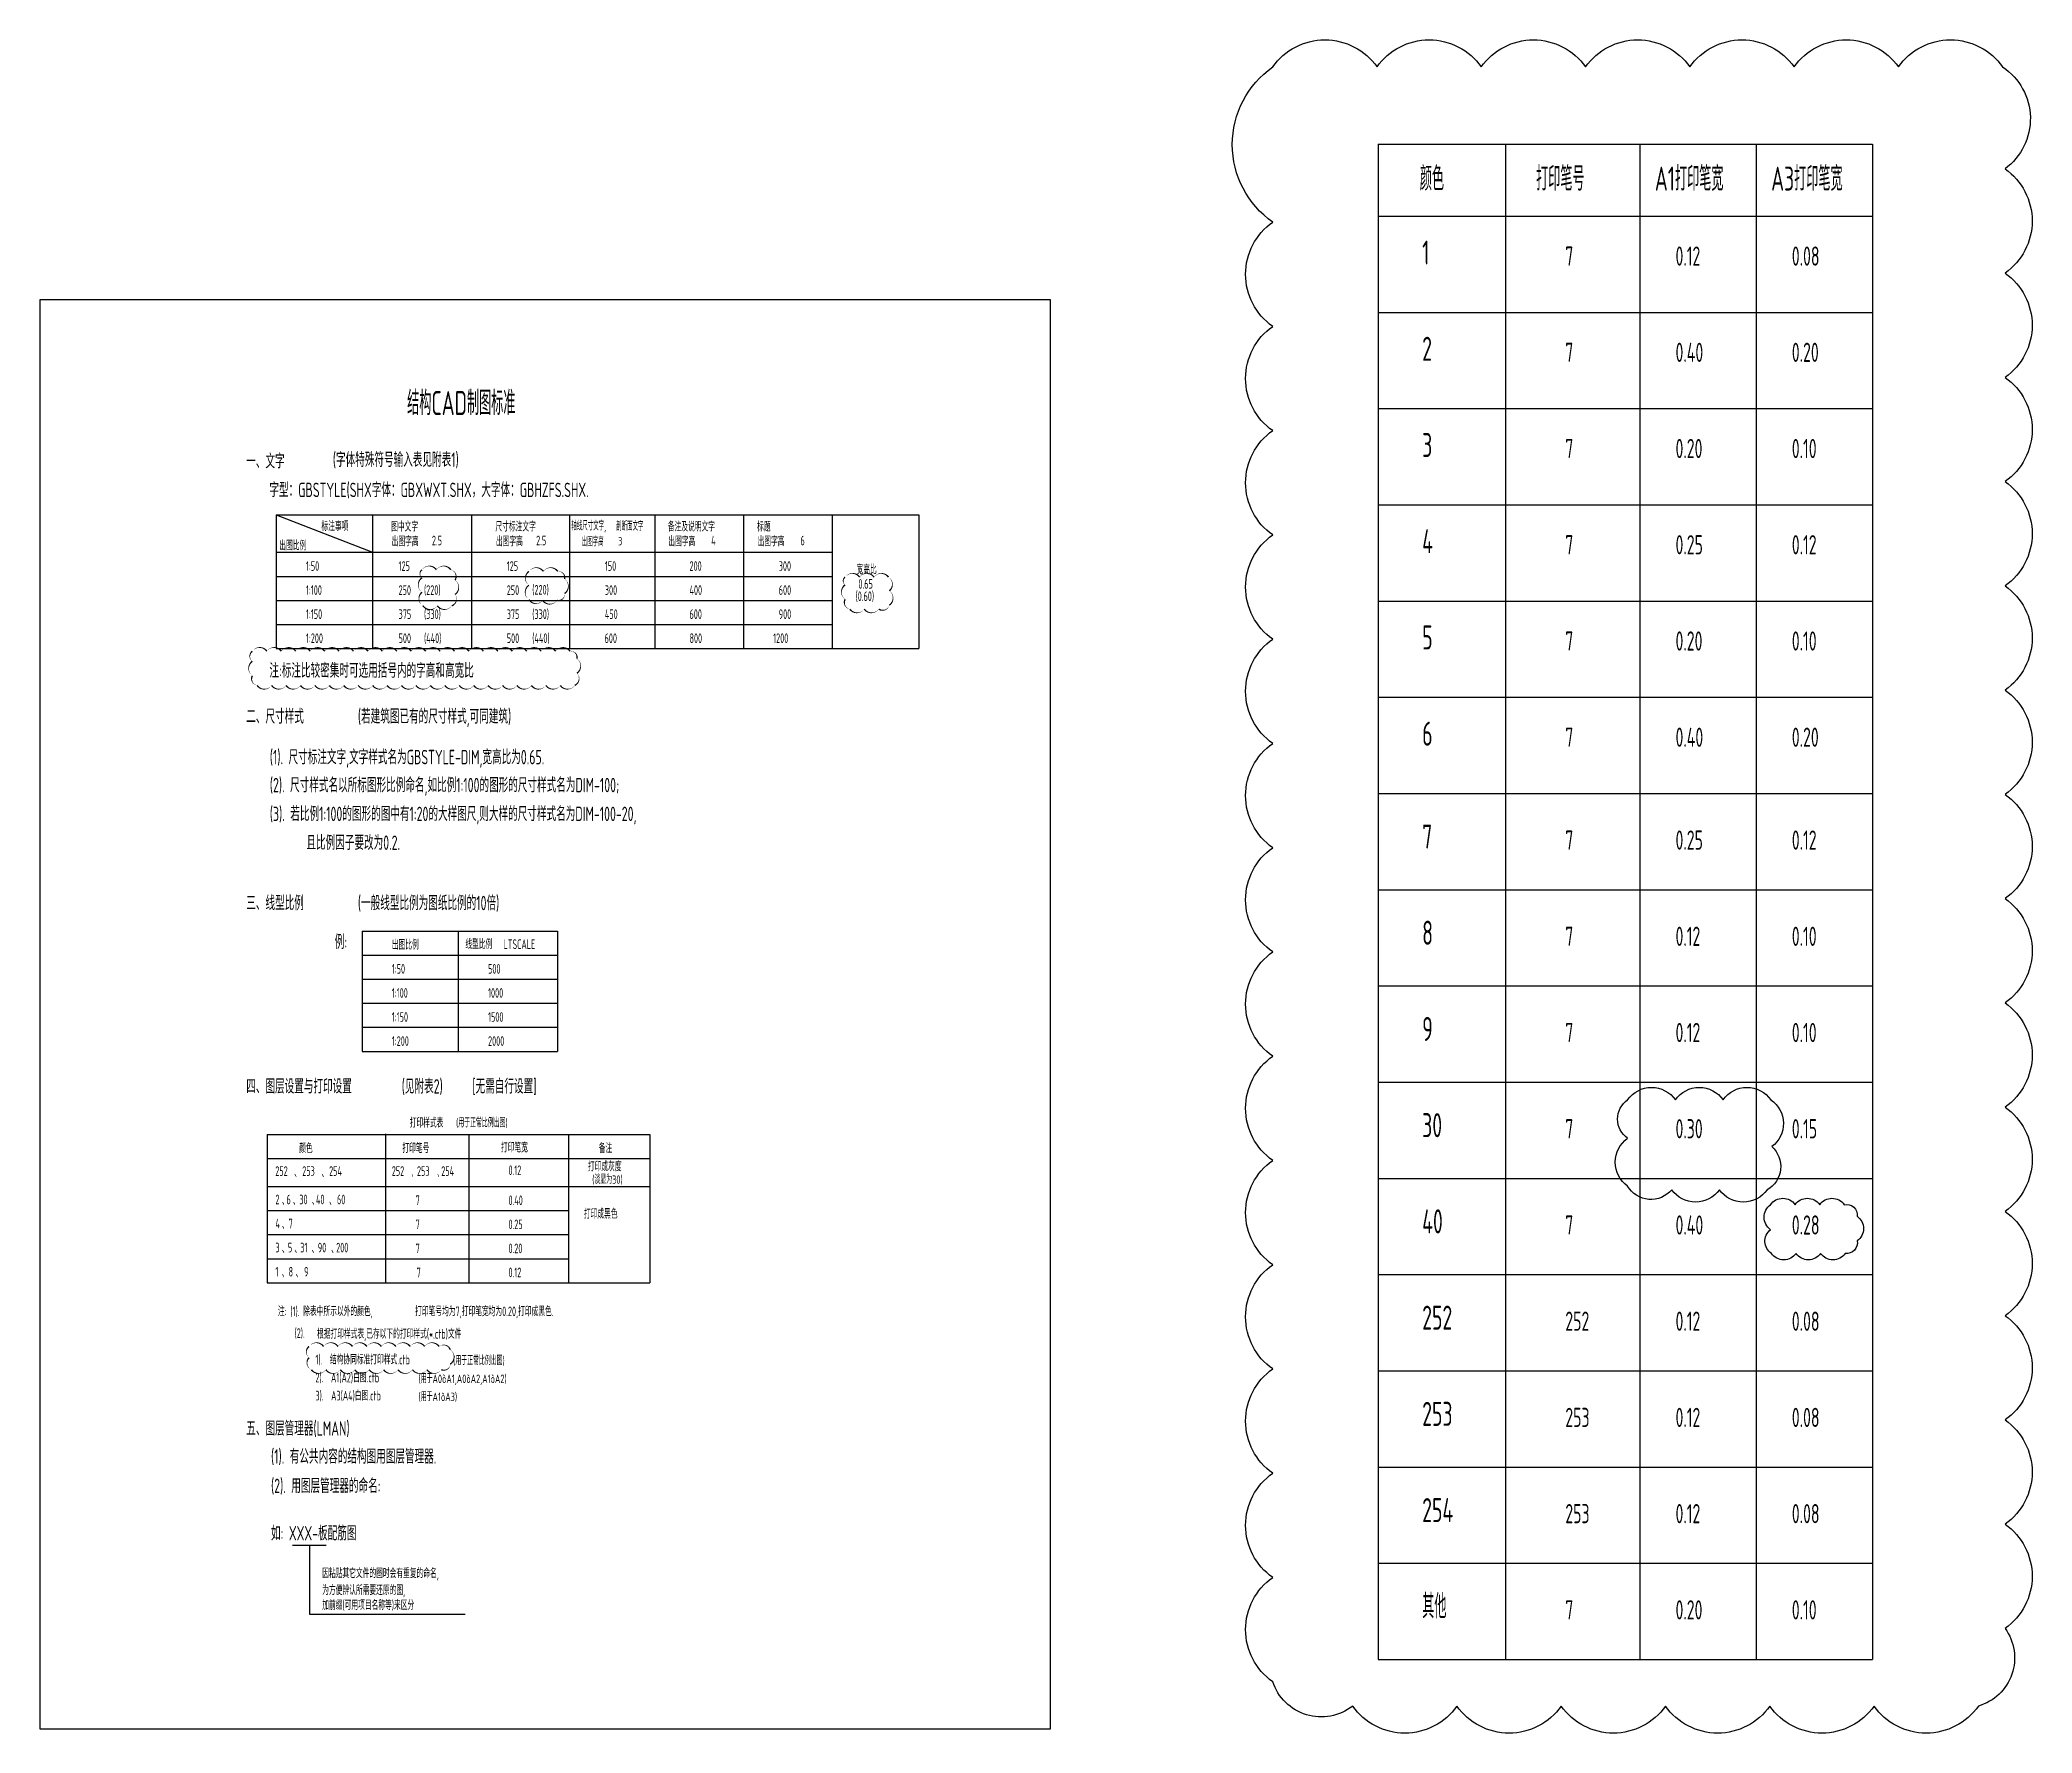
# Model space of a CAD drawing. Extents: x -469675 to 2400000, y -476501 to 2085364.
# Drawn here: x -163489 to -122086, y 121953 to 157149 of the extents above; entities that cross this region are included whole.
import ezdxf

# ---------------------------------------------------------------- set-up
doc = ezdxf.new("R2010")
doc.units = 0
doc.header["$LTSCALE"] = 1000
doc.header["$MEASUREMENT"] = 0
doc.layers.get('Defpoints').update_dxf_attribs({"linetype": 'CONTINUOUS'})
doc.layers.add('C-PLAN_TEXT', color=3, linetype='CONTINUOUS')
doc.layers.add('C-注释', color=30, linetype='CONTINUOUS', plot=False)
doc.styles.add('GBSTYLE', font='gbxwxt.shx', dxfattribs={"width": 0.7, "bigfont": 'gbhzfs.shx'})

msp = doc.modelspace()

# ---------------------------------------------------------------- texts
at = {"layer": 'C-PLAN_TEXT', "color": 4, "style": 'GBSTYLE', "width": 0.7}
for s, height, p in [('颜色', 500, (-134811.6354, 154014.8339)), ('打印笔号', 500, (-132394.329, 154014.8339)), ('A1打印笔宽', 500, (-129926.2962, 154014.8339)), ('A3打印笔宽', 500, (-127509.7331, 154014.8339)), ('4', 500, (-134761.8183, 146478.1023)), ('1).  结构协同标准打印样式.ctb', 200, (-157761.9242, 129618.1603)), ('2).  A1(A2)白图.ctb', 200, (-157761.9242, 129243.1688)), ('3).  A3(A4)白图.ctb', 200, (-157761.9242, 128868.1773))]:
    msp.add_text(s, height=height, dxfattribs=at).set_placement(p)
at = {"layer": 'C-PLAN_TEXT', "color": 1, "style": 'GBSTYLE', "width": 0.7}
for s, height, p in [('1', 500, (-134761.8183, 152478.1023)), ('(用于正常比例出图)', 175, (-154840.0869, 134548.6048)), ('(用于正常比例出图)', 175, (-154901.159, 129606.1247)), ('(用于A0%%242A1,A0%%242A2,A1%%242A2)', 175, (-155620.2993, 129231.1333)), ('(用于A1%%242A3)', 175, (-155620.2993, 128856.1418)), ('为方便辨认所需要还原的图,', 200, (-157620.4908, 124825.5084)), ('因粘贴其它文件的图时会有重复的命名,', 200, (-157620.4908, 125175.9549)), ('加前缀(可用项目名称等)来区分', 200, (-157620.4908, 124515.7831))]:
    msp.add_text(s, height=height, dxfattribs=at).set_placement(p)
at = {"layer": 'C-PLAN_TEXT', "color": 3, "style": 'GBSTYLE', "width": 0.7}
for s, height, p in [('7', 400, (-131788.2881, 152454.2652)), ('0.12', 400, (-129497.7191, 152454.2652)), ('0.08', 400, (-127081.156, 152454.2652)), ('7', 400, (-131788.2881, 150454.2652)), ('0.40', 400, (-129497.7191, 150454.2652)), ('0.20', 400, (-127081.156, 150454.2652)), ('3', 500, (-134761.8183, 148478.1023)), ('7', 400, (-131788.2881, 148454.2652)), ('0.20', 400, (-129497.7191, 148454.2652)), ('0.10', 400, (-127081.156, 148454.2652)), ('7', 400, (-131788.2881, 146454.2652)), ('0.25', 400, (-129497.7191, 146454.2652)), ('0.12', 400, (-127081.156, 146454.2652)), ('7', 400, (-131788.2881, 144454.2652)), ('0.20', 400, (-129497.7191, 144454.2652)), ('0.10', 400, (-127081.156, 144454.2652)), ('7', 400, (-131788.2881, 142454.2652)), ('0.40', 400, (-129497.7191, 142454.2652)), ('0.20', 400, (-127081.156, 142454.2652)), ('7', 400, (-131788.2881, 140316.042)), ('0.25', 400, (-129497.7191, 140316.042)), ('0.12', 400, (-127081.156, 140316.042)), ('7', 400, (-131788.2881, 138316.042)), ('0.12', 400, (-129497.7191, 138316.042)), ('0.10', 400, (-127081.156, 138316.042)), ('7', 400, (-131788.2881, 136316.042)), ('0.12', 400, (-129497.7191, 136316.042)), ('0.10', 400, (-127081.156, 136316.042)), ('7', 400, (-131788.2881, 134316.042)), ('0.30', 400, (-129497.7191, 134316.042)), ('0.15', 400, (-127081.156, 134316.042)), ('7', 400, (-131788.2881, 132316.042)), ('0.40', 400, (-129497.7191, 132316.042)), ('0.28', 400, (-127081.156, 132316.042)), ('252', 400, (-131788.2881, 130316.042)), ('0.12', 400, (-129497.7191, 130316.042)), ('0.08', 400, (-127081.156, 130316.042)), ('253', 400, (-131788.2881, 128316.042)), ('0.12', 400, (-129497.7191, 128316.042)), ('0.08', 400, (-127081.156, 128316.042)), ('253', 400, (-131788.2881, 126316.042)), ('0.12', 400, (-129497.7191, 126316.042)), ('0.08', 400, (-127081.156, 126316.042)), ('7', 400, (-131788.2881, 124316.042)), ('0.20', 400, (-129497.7191, 124316.042)), ('0.10', 400, (-127081.156, 124316.042))]:
    msp.add_text(s, height=height, dxfattribs=at).set_placement(p)
at = {"layer": 'C-PLAN_TEXT', "color": 2, "style": 'GBSTYLE', "width": 0.7}
for s, p in [('2', (-134761.8183, 150478.1023)), ('结构CAD制图标准', (-155856.1789, 149349.9027))]:
    msp.add_text(s, height=500, dxfattribs=at).set_placement(p)
at = {"layer": 'C-PLAN_TEXT', "style": 'GBSTYLE'}
for s, height, width, p in [('一、文字', 300, 0.7, (-159199.4499, 148241.1163)), ('(字体特殊符号输入表见附表1)', 300, 0.7, (-157400.799, 148271.6333)), ('字型：GBSTYLE(SHX字体：GBXWXT.SHX，大字体：GBHZFS.SHX.', 300, 0.7, (-158718.761, 147644.0724)), ('标注事项', 200, 0.7, (-157637.7907, 146940.756)), ('图中文字', 200, 0.7, (-156187.9066, 146930.5093)), ('尺寸标注文字', 200, 0.7, (-154021.6515, 146930.5093)), ('轴线尺寸文字,', 175, 0.65, (-152444.3029, 146955.0041)), ('剖断面文字', 175, 0.65, (-151512.2929, 146948.4186)), ('备注及说明文字', 200, 0.7, (-150438.3936, 146930.5093)), ('标题', 200, 0.7, (-148584.0082, 146930.5093)), ('出图比例', 200, 0.7, (-158512.056, 146539.4652)), ('出图字高', 200, 0.7, (-156178.299, 146624.9803)), ('2.5', 200, 0.7, (-155341.305, 146642.8274)), ('出图字高', 200, 0.7, (-154012.0438, 146624.9803)), ('2.5', 200, 0.7, (-153175.0498, 146642.8274)), ('出图字高', 175, 0.65, (-152226.6501, 146624.9803)), ('3', 175, 0.65, (-151470.4617, 146642.8274)), ('出图字高', 200, 0.7, (-150428.786, 146624.9803)), ('4', 200, 0.7, (-149537.2564, 146642.8274)), ('出图字高', 200, 0.7, (-148574.4006, 146624.9803)), ('6', 200, 0.7, (-147682.871, 146642.8274)), ('1:50', 200, 0.7, (-157959.409, 146112.0562)), ('125', 200, 0.7, (-156033.9011, 146112.0562)), ('125', 200, 0.7, (-153785.9088, 146112.0562)), ('150', 200, 0.7, (-151747.0663, 146112.0562)), ('200', 200, 0.7, (-149987.9968, 146112.0562)), ('300', 200, 0.7, (-148133.6114, 146112.0562)), ('宽高比', 200, 0.7, (-146517.6848, 146039.5124)), ('1:100', 200, 0.7, (-157959.409, 145612.0562)), ('250', 200, 0.7, (-156033.9011, 145612.0562)), ('(220)', 200, 0.7, (-155505.6694, 145613.3658)), ('250', 200, 0.7, (-153785.9088, 145612.0562)), ('(220)', 200, 0.7, (-153256.2895, 145619.1153)), ('300', 200, 0.7, (-151747.0663, 145612.0562)), ('400', 200, 0.7, (-149987.9968, 145612.0562)), ('600', 200, 0.7, (-148133.6114, 145612.0562)), ('0.65', 200, 0.7, (-146478.0539, 145740.5023)), ('(330)', 200, 0.7, (-155505.6694, 145112.0562)), ('(330)', 200, 0.7, (-153256.2895, 145112.0562)), ('(0.60)', 200, 0.7, (-146538.1111, 145484.7792)), ('1:150', 200, 0.7, (-157959.409, 145112.0562)), ('375', 200, 0.7, (-156033.9011, 145112.0562)), ('375', 200, 0.7, (-153785.9088, 145112.0562)), ('450', 200, 0.7, (-151747.0663, 145112.0562)), ('600', 200, 0.7, (-149987.9968, 145112.0562)), ('900', 200, 0.7, (-148133.6114, 145112.0562)), ('1:200', 200, 0.7, (-157959.409, 144612.0562)), ('500', 200, 0.7, (-156033.9011, 144612.0562)), ('(440)', 200, 0.7, (-155505.6694, 144612.0562)), ('500', 200, 0.7, (-153785.9088, 144612.0562)), ('(440)', 200, 0.7, (-153256.2895, 144612.0562)), ('600', 200, 0.7, (-151753.1765, 144612.0562)), ('800', 200, 0.7, (-149987.9968, 144612.0562)), ('1200', 200, 0.7, (-148249.8787, 144612.0562)), ('注:标注比较密集时可选用括号内的字高和高宽比', 300, 0.7, (-158718.761, 143888.5376)), ('二、尺寸样式', 300, 0.7, (-159199.4499, 142936.0984)), ('(若建筑图已有的尺寸样式,可同建筑)', 300, 0.7, (-156880.5066, 142936.0984)), ('(1). 尺寸标注文字,文字样式名为GBSTYLE-DIM,宽高比为0.65.', 300, 0.7, (-158710.5291, 142090.9411)), ('(2). 尺寸样式名以所标图形比例命名,如比例1:100的图形的尺寸样式名为DIM-100;', 300, 0.7, (-158710.5291, 141509.719)), ('(3). 若比例1:100的图形的图中有1:20的大样图尺,则大样的尺寸样式名为DIM-100-20,', 300, 0.7, (-158710.5291, 140910.6669)), ('且比例因子要改为0.2.', 300, 0.7, (-157949.2113, 140311.6149)), ('三、线型比例', 300, 0.7, (-159199.4499, 139057.7272)), ('(一般线型比例为图纸比例的10倍)', 300, 0.7, (-156880.5066, 139057.7272)), ('例:', 300, 0.7, (-157360.3589, 138249.2941)), ('出图比例', 200, 0.7, (-156174.7408, 138238.861)), ('线型比例', 200, 0.7, (-154645.4301, 138251.7851)), ('LTSCALE', 200, 0.7, (-153853.0018, 138251.7851)), ('1:50', 200, 0.7, (-156174.7408, 137738.861)), ('500', 200, 0.7, (-154174.7408, 137738.861)), ('1:100', 200, 0.7, (-156174.7408, 137238.861)), ('1000', 200, 0.7, (-154174.7408, 137238.861)), ('1:150', 200, 0.7, (-156174.7408, 136738.861)), ('1500', 200, 0.7, (-154174.7408, 136738.861)), ('1:200', 200, 0.7, (-156174.7408, 136238.861)), ('2000', 200, 0.7, (-154174.7408, 136238.861)), ('四、图层设置与打印设置', 300, 0.7, (-159199.4499, 135246.6765)), ('(见附表2)', 300, 0.7, (-155969.3181, 135246.6765)), ('[无需自行设置]', 300, 0.7, (-154502.768, 135246.6765)), ('打印样式表', 200, 0.7, (-155802.7653, 134539.7835)), ('颜色', 200, 0.7, (-158099.3378, 134012.6957)), ('打印笔号', 200, 0.7, (-155955.0716, 134012.6957)), ('打印笔宽', 200, 0.7, (-153906.3106, 134025.6198)), ('备注', 200, 0.7, (-151875.3478, 134012.6957)), ('252', 200, 0.7, (-158595.8002, 133536.998)), ('253', 200, 0.7, (-158036.0102, 133536.998)), ('254', 200, 0.7, (-157477.4856, 133536.998)), ('252', 200, 0.7, (-156174.7847, 133536.998)), ('253', 200, 0.7, (-155651.249, 133536.998)), ('254', 200, 0.7, (-155146.6357, 133536.998)), ('0.12', 200, 0.7, (-153749.7445, 133553.3867)), ('打印成灰度', 200, 0.7, (-152099.7913, 133632.0392)), ('、', 200, 0.7, (-158203.3751, 133503.5694)), ('、', 200, 0.7, (-157636.1478, 133503.5694)), ('、', 200, 0.5, (-155765.7898, 133503.5694)), ('、', 200, 0.5, (-155227.8579, 133503.5694)), ('(淡显为30)', 175, 0.7, (-152009.8201, 133371.5232)), ('2', 200, 0.7, (-158592.8073, 132945.9898)), ('、', 200, 0.7, (-158458.5405, 132924.9483)), ('6', 200, 0.7, (-158363.7141, 132945.9898)), ('、', 200, 0.7, (-158230.4234, 132924.9483)), ('30', 200, 0.7, (-158096.2147, 132945.9898)), ('、', 200, 0.7, (-157836.5177, 132924.9483)), ('40', 200, 0.7, (-157750.8403, 132945.9898)), ('、', 200, 0.7, (-157478.5509, 132924.9483)), ('60', 200, 0.7, (-157314.1346, 132945.9898)), ('7', 200, 0.7, (-155679.8203, 132929.213)), ('0.40', 200, 0.7, (-153749.7445, 132929.213)), ('4', 200, 0.7, (-158592.8073, 132445.9898)), ('、', 200, 0.7, (-158458.5405, 132424.9483)), ('7', 200, 0.7, (-158319.0934, 132445.9898)), ('7', 200, 0.7, (-155679.8203, 132429.213)), ('0.25', 200, 0.7, (-153749.7445, 132429.213)), ('打印成黑色', 200, 0.7, (-152183.5793, 132647.2433)), ('3', 200, 0.7, (-158592.8073, 131945.9898)), ('5', 200, 0.7, (-158334.0633, 131945.9898)), ('31', 200, 0.7, (-158077.2602, 131945.9898)), ('90', 200, 0.7, (-157712.502, 131945.9898)), ('200', 200, 0.7, (-157331.1218, 131945.9898)), ('7', 200, 0.7, (-155679.8203, 131929.213)), ('0.20', 200, 0.7, (-153749.7445, 131929.213)), ('、', 200, 0.7, (-158458.5405, 131924.9483)), ('、', 200, 0.7, (-158199.7965, 131924.9483)), ('、', 200, 0.7, (-157841.468, 131924.9483)), ('、', 200, 0.7, (-157435.4645, 131924.9483)), ('1', 200, 0.7, (-158592.8073, 131444.4208)), ('、', 200, 0.7, (-158458.5405, 131423.3793)), ('8', 200, 0.7, (-158319.0934, 131444.4208)), ('、', 200, 0.7, (-158174.2121, 131423.3793)), ('9', 200, 0.7, (-157997.8549, 131444.4208)), ('7', 200, 0.7, (-155658.7724, 131429.213)), ('0.12', 200, 0.7, (-153749.7445, 131429.213)), ('注: (1). 除表中所示以外的颜色,', 200, 0.7, (-158541.7173, 130620.9081)), ('打印笔号均为7,打印笔宽均为0.20,打印成黑色.', 200, 0.7, (-155690.0719, 130620.9081)), ('(2). ', 200, 0.7, (-158196.2432, 130168.6794)), ('根据打印样式表,已存以下的打印样式(*.ctb)文件', 200, 0.7, (-157728.7919, 130152.3252)), ('五、图层管理器(LMAN)', 300, 0.7, (-159199.4499, 128136.303)), ('(1). 有公共内容的结构图用图层管理器.', 300, 0.7, (-158685.3985, 127554.2096)), ('(2). 用图层管理器的命名:', 300, 0.7, (-158685.3985, 126942.825)), ('如: XXX-板配筋图', 300, 0.7, (-158685.3985, 125958.7509))]:
    msp.add_text(s, height=height, dxfattribs=dict(at, width=width)).set_placement(p)
at = {"layer": 'C-PLAN_TEXT', "color": 5, "style": 'GBSTYLE', "width": 0.7}
msp.add_text('5', height=500, dxfattribs=at).set_placement((-134761.8183, 144478.1023))
at = {"layer": 'C-PLAN_TEXT', "color": 6, "style": 'GBSTYLE', "width": 0.7}
msp.add_text('6', height=500, dxfattribs=at).set_placement((-134761.8183, 142478.1023))
at = {"layer": 'C-PLAN_TEXT', "color": 7, "style": 'GBSTYLE', "width": 0.7}
msp.add_text('7', height=500, dxfattribs=at).set_placement((-134761.8183, 140339.8792))
at = {"layer": 'C-PLAN_TEXT', "color": 8, "style": 'GBSTYLE', "width": 0.7}
msp.add_text('8', height=500, dxfattribs=at).set_placement((-134761.8183, 138339.8792))
at = {"layer": 'C-PLAN_TEXT', "color": 9, "style": 'GBSTYLE', "width": 0.7}
msp.add_text('9', height=500, dxfattribs=at).set_placement((-134761.8183, 136339.8792))
at = {"layer": 'C-PLAN_TEXT', "color": 30, "style": 'GBSTYLE', "width": 0.7}
msp.add_text('30', height=500, dxfattribs=at).set_placement((-134761.8183, 134339.8792))
at = {"layer": 'C-PLAN_TEXT', "color": 40, "style": 'GBSTYLE', "width": 0.7}
msp.add_text('40', height=500, dxfattribs=at).set_placement((-134761.8183, 132339.8792))
at = {"layer": 'C-PLAN_TEXT', "color": 252, "style": 'GBSTYLE', "width": 0.7}
msp.add_text('252', height=500, dxfattribs=at).set_placement((-134761.8183, 130339.8792))
at = {"layer": 'C-PLAN_TEXT', "color": 253, "style": 'GBSTYLE', "width": 0.7}
msp.add_text('253', height=500, dxfattribs=at).set_placement((-134761.8183, 128339.8792))
at = {"layer": 'C-PLAN_TEXT', "color": 254, "style": 'GBSTYLE', "width": 0.7}
for s, p in [('254', (-134761.8183, 126339.8792)), ('其他', (-134761.8183, 124339.8792))]:
    msp.add_text(s, height=500, dxfattribs=at).set_placement(p)

# ---------------------------------------------------------------- linework, layer by layer
at = {"layer": 'C-PLAN_TEXT', "color": 1}
for p, q in [((-135678.6004, 154984.0805), (-135678.6004, 123484.0805)), ((-135678.6004, 154984.0805), (-125404.7161, 154984.0805)), ((-133032.6016, 154984.0805), (-133032.6016, 123484.0805)), ((-130237.8422, 154984.0805), (-130237.8422, 123484.0805)), ((-127821.2791, 154984.0805), (-127821.2791, 123484.0805)), ((-125404.7161, 154984.0805), (-125404.7161, 123484.0805)), ((-135678.6004, 153484.0805), (-125404.7161, 153484.0805)), ((-135678.6004, 153484.0805), (-125404.7161, 153484.0805)), ((-135678.6004, 151484.0805), (-125404.7161, 151484.0805)), ((-135678.6004, 149484.0805), (-125404.7161, 149484.0805)), ((-135678.6004, 147484.0805), (-125404.7161, 147484.0805)), ((-158577.253, 147276.6642), (-156577.253, 146497.7352)), ((-158577.253, 147276.6642), (-158577.253, 144497.7352)), ((-158577.253, 147276.6642), (-145219.5652, 147276.6642)), ((-156577.253, 147276.6642), (-156577.253, 144497.7352)), ((-154515.7433, 147276.6642), (-154515.7433, 144497.7352)), ((-152481.64, 147276.6642), (-152481.64, 144497.7352)), ((-150710.0775, 147276.6642), (-150710.0775, 144497.7352)), ((-148868.1851, 147276.6642), (-148868.1851, 144497.7352)), ((-147026.2927, 147276.6642), (-147026.2927, 144497.7352)), ((-145219.5652, 147276.6642), (-145219.5652, 144497.7352)), ((-158577.253, 146497.7352), (-147026.2927, 146497.7352)), ((-158577.253, 145997.7352), (-147026.2927, 145997.7352)), ((-158577.253, 145497.7352), (-147026.2927, 145497.7352)), ((-135678.6004, 145484.0805), (-125404.7161, 145484.0805)), ((-158577.253, 144997.7352), (-147026.2927, 144997.7352)), ((-158577.253, 144497.7352), (-145219.5652, 144497.7352)), ((-135678.6004, 143484.0805), (-125404.7161, 143484.0805)), ((-135678.6004, 141484.0805), (-125404.7161, 141484.0805)), ((-135678.6004, 139484.0805), (-125404.7161, 139484.0805)), ((-156792.5848, 138624.54), (-156792.5848, 136124.54)), ((-156792.5848, 138624.54), (-152731.0751, 138624.54)), ((-154792.5848, 138624.54), (-154792.5848, 136124.54)), ((-152731.0751, 138624.54), (-152731.0751, 136124.54)), ((-156792.5848, 138124.54), (-152731.0751, 138124.54)), ((-156792.5848, 137624.54), (-152731.0751, 137624.54)), ((-135678.6004, 137484.0805), (-125404.7161, 137484.0805)), ((-156792.5848, 137124.54), (-152731.0751, 137124.54)), ((-156792.5848, 136624.54), (-152731.0751, 136624.54)), ((-156792.5848, 136124.54), (-152731.0751, 136124.54)), ((-135678.6004, 135484.0805), (-125404.7161, 135484.0805)), ((-158768.1022, 134398.3747), (-150815.898, 134398.3747)), ((-158768.1022, 134398.3747), (-158768.1022, 131314.892)), ((-156308.1181, 134408.3422), (-156308.1181, 131324.8595)), ((-154574.9318, 134398.3747), (-154574.9318, 131314.892)), ((-152500.2729, 134398.3747), (-152500.2729, 131314.892)), ((-150815.898, 134398.3747), (-150815.898, 131314.892)), ((-158768.1022, 133898.3747), (-150815.898, 133898.3747)), ((-135678.6004, 133484.0805), (-125404.7161, 133484.0805)), ((-158768.1022, 133314.892), (-150815.898, 133314.892)), ((-158768.1022, 132814.892), (-152500.2729, 132814.892)), ((-158768.1022, 132314.892), (-152500.2729, 132314.892)), ((-158768.1022, 131814.892), (-152500.2729, 131814.892)), ((-158768.1022, 131314.892), (-150815.898, 131314.892)), ((-135678.6004, 131484.0805), (-125404.7161, 131484.0805)), ((-135678.6004, 129484.0805), (-125404.7161, 129484.0805)), ((-135678.6004, 127484.0805), (-125404.7161, 127484.0805)), ((-157885.6962, 125862.3403), (-157885.6962, 124428.488)), ((-135678.6004, 125484.0805), (-125404.7161, 125484.0805)), ((-157885.6962, 124428.488), (-154650.7529, 124428.488)), ((-135678.6004, 123484.0805), (-125404.7161, 123484.0805))]:
    msp.add_line(p, q, dxfattribs=at)
at = {"layer": 'C-PLAN_TEXT'}
msp.add_line((-158235.2343, 125862.3403), (-157536.1582, 125862.3403), dxfattribs=at)
at = {"layer": 'C-注释'}
for points, format in [([(-137867.9604, 156585.1325, -0.52056705), (-135701.0089, 156585.1325, -0.52056705), (-133534.0573, 156585.1325, -0.52056705), (-131367.1058, 156585.1325, -0.52056705), (-129200.1543, 156585.1325, -0.52056705), (-127033.2028, 156585.1325, -0.52056705), (-124866.2513, 156585.1325, -0.52056705), (-122699.2997, 156585.1325, -0.52056705), (-122650.0504, 154467.4303, -0.52056705), (-122650.0504, 152300.4788, -0.52056705), (-122650.0504, 150133.5273, -0.52056705), (-122650.0504, 147966.5758, -0.52056705), (-122650.0504, 145799.6242, -0.52056705), (-122650.0504, 143632.6727, -0.52056705), (-122650.0504, 141465.7212, -0.52056705), (-122650.0504, 139298.7697, -0.52056705), (-122650.0504, 137131.8182, -0.52056705), (-122650.0504, 134964.8666, -0.52056705), (-122650.0504, 132797.9151, -0.52056705), (-122650.0504, 130630.9636, -0.52056705), (-122650.0504, 128464.0121, -0.52056705), (-122650.0504, 126297.0605, -0.52056705), (-122650.0504, 124130.109, -0.52056705), (-123204.3384, 122517.4455, -0.52056705), (-125371.2899, 122517.4455, -0.52056705), (-127538.2414, 122517.4455, -0.52056705), (-129705.193, 122517.4455, -0.52056705), (-131872.1445, 122517.4455, -0.52056705), (-134039.096, 122517.4455, -0.52056705), (-136206.0475, 122517.4455, -0.52056705), (-137867.9604, 123022.4842, -0.52056705), (-137867.9604, 125189.4357, -0.52056705), (-137867.9604, 127356.3872, -0.52056705), (-137867.9604, 129523.3388, -0.52056705), (-137867.9604, 131690.2903, -0.52056705), (-137867.9604, 133857.2418, -0.52056705), (-137867.9604, 136024.1933, -0.52056705), (-137867.9604, 138191.1449, -0.52056705), (-137867.9604, 140358.0964, -0.52056705), (-137867.9604, 142525.0479, -0.52056705), (-137867.9604, 144691.9994, -0.52056705), (-137867.9604, 146858.951, -0.52056705), (-137867.9604, 149025.9025, -0.52056705), (-137867.9604, 151192.854, -0.52056705), (-137867.9604, 153359.8055, -0.52056705)], "xyb"), ([(-155548.0402, 146133.9888, 0, 30, -0.52056705), (-155248.0402, 146133.9888, 0, 30, -0.52056705), (-154948.0402, 146133.9888, 0, 30, -0.52056705), (-154861.9686, 145920.0604, 0, 30, -0.52056705), (-154861.9686, 145620.0604, 0, 30, -0.52056705), (-154928.7616, 145386.8534, 0, 30, -0.52056705), (-155228.7616, 145386.8534, 0, 30, -0.52056705), (-155528.7616, 145386.8534, 0, 30, -0.52056705), (-155548.0402, 145667.5748, 0, 30, -0.52056705), (-155548.0402, 145967.5748, 0, 30, -0.52056705)], "xyseb"), ([(-153325.1691, 146099.717, 0, 30, -0.52056705), (-153025.1691, 146099.717, 0, 30, -0.52056705), (-152725.1691, 146099.717, 0, 30, -0.52056705), (-152584.2159, 145940.6702, 0, 30, -0.52056705), (-152584.2159, 145640.6702, 0, 30, -0.52056705), (-152741.281, 145497.7352, 0, 30, -0.52056705), (-153041.281, 145497.7352, 0, 30, -0.52056705), (-153325.1691, 145513.847, 0, 30, -0.52056705), (-153325.1691, 145813.847, 0, 30, -0.52056705)], "xyseb"), ([(-146753.3344, 145980.7088, 0, 30, -0.52056705), (-146453.3344, 145980.7088, 0, 30, -0.52056705), (-146153.3344, 145980.7088, 0, 30, -0.52056705), (-145853.3344, 145980.7088, 0, 30, -0.52056705), (-145836.389, 145697.6541, 0, 30, -0.52056705), (-145836.389, 145397.6541, 0, 30, -0.52056705), (-146056.2902, 145317.5552, 0, 30, -0.52056705), (-146356.2902, 145317.5552, 0, 30, -0.52056705), (-146656.2902, 145317.5552, 0, 30, -0.52056705), (-146753.3344, 145520.5111, 0, 30, -0.52056705), (-146753.3344, 145820.5111, 0, 30, -0.52056705)], "xyseb"), ([(-159071.6958, 144441.1571, 0, 30, -0.52056705), (-158771.6958, 144441.1571, 0, 30, -0.52056705), (-158471.6958, 144441.1571, 0, 30, -0.52056705), (-158171.6958, 144441.1571, 0, 30, -0.52056705), (-157871.6958, 144441.1571, 0, 30, -0.52056705), (-157571.6958, 144441.1571, 0, 30, -0.52056705), (-157271.6958, 144441.1571, 0, 30, -0.52056705), (-156971.6958, 144441.1571, 0, 30, -0.52056705), (-156671.6958, 144441.1571, 0, 30, -0.52056705), (-156371.6958, 144441.1571, 0, 30, -0.52056705), (-156071.6958, 144441.1571, 0, 30, -0.52056705), (-155771.6958, 144441.1571, 0, 30, -0.52056705), (-155471.6958, 144441.1571, 0, 30, -0.52056705), (-155171.6958, 144441.1571, 0, 30, -0.52056705), (-154871.6958, 144441.1571, 0, 30, -0.52056705), (-154571.6958, 144441.1571, 0, 30, -0.52056705), (-154271.6958, 144441.1571, 0, 30, -0.52056705), (-153971.6958, 144441.1571, 0, 30, -0.52056705), (-153671.6958, 144441.1571, 0, 30, -0.52056705), (-153371.6958, 144441.1571, 0, 30, -0.52056705), (-153071.6958, 144441.1571, 0, 30, -0.52056705), (-152771.6958, 144441.1571, 0, 30, -0.52056705), (-152471.6958, 144441.1571, 0, 30, -0.52056705), (-152327.6132, 144285.2397, 0, 30, -0.52056705), (-152327.6132, 143985.2397, 0, 30, -0.52056705), (-152372.9845, 143730.611, 0, 30, -0.52056705), (-152672.9845, 143730.611, 0, 30, -0.52056705), (-152972.9845, 143730.611, 0, 30, -0.52056705), (-153272.9845, 143730.611, 0, 30, -0.52056705), (-153572.9845, 143730.611, 0, 30, -0.52056705), (-153872.9845, 143730.611, 0, 30, -0.52056705), (-154172.9845, 143730.611, 0, 30, -0.52056705), (-154472.9845, 143730.611, 0, 30, -0.52056705), (-154772.9845, 143730.611, 0, 30, -0.52056705), (-155072.9845, 143730.611, 0, 30, -0.52056705), (-155372.9845, 143730.611, 0, 30, -0.52056705), (-155672.9845, 143730.611, 0, 30, -0.52056705), (-155972.9845, 143730.611, 0, 30, -0.52056705), (-156272.9845, 143730.611, 0, 30, -0.52056705), (-156572.9845, 143730.611, 0, 30, -0.52056705), (-156872.9845, 143730.611, 0, 30, -0.52056705), (-157172.9845, 143730.611, 0, 30, -0.52056705), (-157472.9845, 143730.611, 0, 30, -0.52056705), (-157772.9845, 143730.611, 0, 30, -0.52056705), (-158072.9845, 143730.611, 0, 30, -0.52056705), (-158372.9845, 143730.611, 0, 30, -0.52056705), (-158672.9845, 143730.611, 0, 30, -0.52056705), (-158972.9845, 143730.611, 0, 30, -0.52056705), (-159071.6958, 143931.8996, 0, 30, -0.52056705), (-159071.6958, 144231.8996, 0, 30, -0.52056705)], "xyseb"), ([(-130492.2492, 135116.8107, -0.52056705), (-129500.4993, 135116.8107, -0.52056705), (-128508.7495, 135116.8107, -0.52056705), (-127516.9997, 135116.8107, -0.52056705), (-127497.7389, 134144.3216, -0.52056705), (-127593.6718, 133248.5047, -0.52056705), (-128585.4217, 133248.5047, -0.52056705), (-129577.1715, 133248.5047, -0.52056705), (-130492.2492, 133325.1769, -0.52056705), (-130492.2492, 134316.9267, -0.52056705)], "xyb"), ([(-127522.0622, 132938.0016, -0.52056705), (-127011.7215, 132938.0016, -0.52056705), (-126501.3808, 132938.0016, -0.52056705), (-125991.0402, 132938.0016, -0.52056705), (-125722.2507, 132696.4504, -0.52056705), (-125722.2507, 132186.1097, -0.52056705), (-125971.85, 131925.3683, -0.52056705), (-126482.1907, 131925.3683, -0.52056705), (-126992.5314, 131925.3683, -0.52056705), (-127502.872, 131925.3683, -0.52056705), (-127522.0622, 132416.5189, -0.52056705)], "xyb"), ([(-157892.6173, 129990.2685, 0, 30, -0.52056705), (-157592.6173, 129990.2685, 0, 30, -0.52056705), (-157292.6173, 129990.2685, 0, 30, -0.52056705), (-156992.6173, 129990.2685, 0, 30, -0.52056705), (-156692.6173, 129990.2685, 0, 30, -0.52056705), (-156392.6173, 129990.2685, 0, 30, -0.52056705), (-156092.6173, 129990.2685, 0, 30, -0.52056705), (-155792.6173, 129990.2685, 0, 30, -0.52056705), (-155492.6173, 129990.2685, 0, 30, -0.52056705), (-155192.6173, 129990.2685, 0, 30, -0.52056705), (-154960.0067, 129922.8791, 0, 30, -0.52056705), (-154960.0067, 129622.8791, 0, 30, -0.52056705), (-155145.3467, 129508.2191, 0, 30, -0.52056705), (-155445.3467, 129508.2191, 0, 30, -0.52056705), (-155745.3467, 129508.2191, 0, 30, -0.52056705), (-156045.3467, 129508.2191, 0, 30, -0.52056705), (-156345.3467, 129508.2191, 0, 30, -0.52056705), (-156645.3467, 129508.2191, 0, 30, -0.52056705), (-156945.3467, 129508.2191, 0, 30, -0.52056705), (-157245.3467, 129508.2191, 0, 30, -0.52056705), (-157545.3467, 129508.2191, 0, 30, -0.52056705), (-157845.3467, 129508.2191, 0, 30, -0.52056705), (-157892.6173, 129760.9485, 0, 30, -0.52056705)], "xyseb")]:
    msp.add_lwpolyline(points, format=format, close=True, dxfattribs=at)
at = {"layer": 'Defpoints'}
msp.add_lwpolyline([(-163489.0635, 122045.7757), (-142489.0635, 122045.7757), (-142489.0635, 151745.7757), (-163489.0635, 151745.7757)], close=True, dxfattribs=at)

msp.set_redraw_order([(e.dxf.handle, doc.entitydb.next_handle()) for e in msp.query("TEXT MTEXT ATTDEF DIMENSION ARC_DIMENSION")])  # texts and dimensions are drawn at this point

doc.saveas('drawing.dxf')
